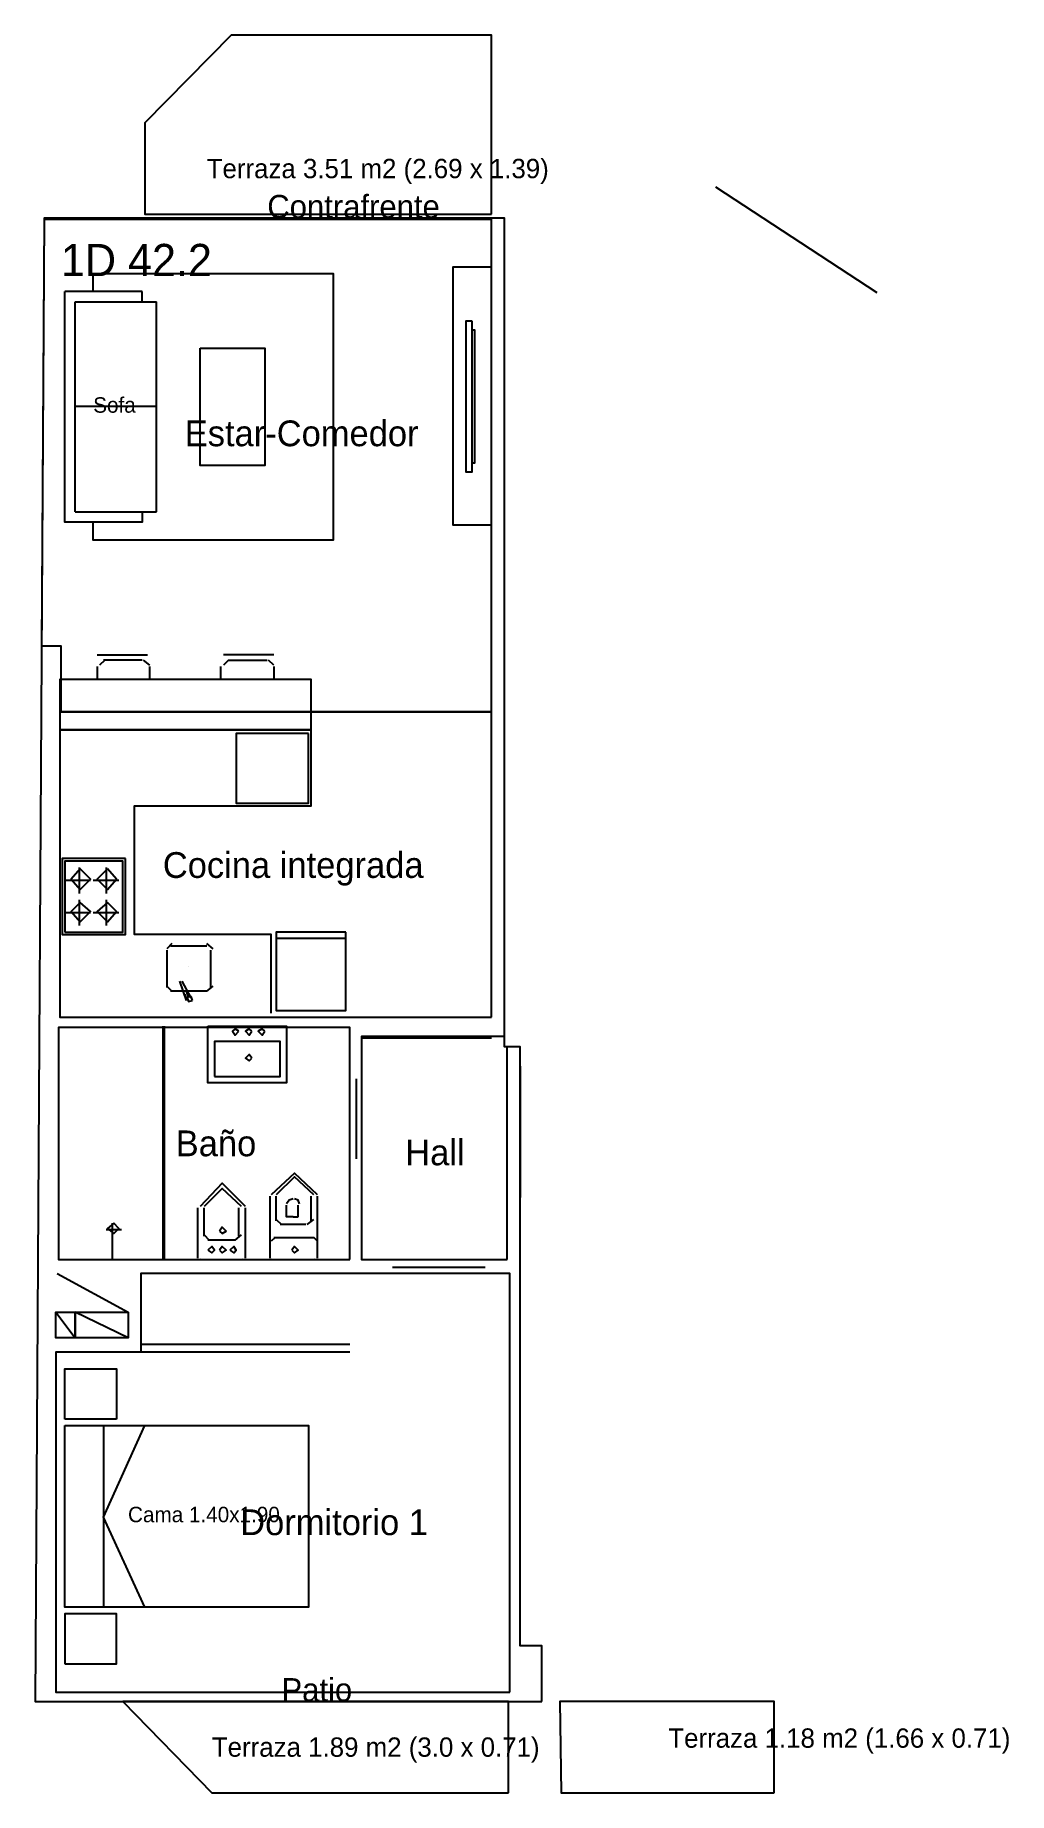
# Model space of a CAD drawing. Header units: metres. Extents: x 0 to 151, y -1 to 13.
# Drawn here: x 0 to 7.55, y -0.71 to 12.93 of the extents above; entities that cross this region are included whole.
import ezdxf

# ---------------------------------------------------------------- set-up
doc = ezdxf.new("R2010")
doc.units = ezdxf.units.M
for name, color, linetype in [('Trazo_Cotas', 9, 'Continuous'), ('Trazo_Entrada', 1, 'Continuous'), ('Trazo_Equipamiento', 8, 'Continuous'), ('Trazo_Estancias', 3, 'Continuous'), ('Trazo_Fachada', 30, 'Continuous'), ('Trazo_Medianeras', 8, 'Continuous'), ('Trazo_Norte', 1, 'Continuous'), ('Trazo_Puertas', 1, 'Continuous'), ('Trazo_Unidad', 7, 'Continuous'), ('Trazo_Ventanas', 5, 'Continuous')]:
    doc.layers.add(name, color=color, linetype=linetype)

msp = doc.modelspace()

# ---------------------------------------------------------------- texts
at = {"layer": 'Trazo_Cotas'}
for s, p in [('Terraza 3.51 m2 (2.69 x 1.39)', (1.33, 11.82)), ('Terraza 1.89 m2 (3.0 x 0.71)', (1.37, -0.43)), ('Terraza 1.18 m2 (1.66 x 0.71)', (4.91, -0.36))]:
    msp.add_text(s, height=0.15, dxfattribs=at).set_placement(p)
at = {"layer": 'Trazo_Equipamiento', "color": 8}
for s, p in [('Sofa', (0.45, 10)), ('Cama 1.40x1.90', (0.72, 1.39))]:
    msp.add_text(s, height=0.12, dxfattribs=at).set_placement(p)
at = {"layer": 'Trazo_Estancias', "color": 2}
msp.add_text('Estar-Comedor', height=0.2, dxfattribs=at).set_placement((1.16, 9.74))
at = {"layer": 'Trazo_Estancias', "color": 30}
msp.add_text('Cocina integrada', height=0.2, dxfattribs=at).set_placement((0.99, 6.39))
at = {"layer": 'Trazo_Estancias', "color": 4}
msp.add_text('Baño', height=0.2, dxfattribs=at).set_placement((1.09, 4.23))
at = {"layer": 'Trazo_Estancias', "color": 8}
msp.add_text('Hall', height=0.2, dxfattribs=at).set_placement((2.87, 4.16))
at = {"layer": 'Trazo_Estancias', "color": 5}
msp.add_text('Dormitorio 1', height=0.2, dxfattribs=at).set_placement((1.59, 1.29))
at = {"layer": 'Trazo_Fachada'}
for s, p in [('Contrafrente', (1.8, 11.51)), ('Patio', (1.91, 0))]:
    msp.add_text(s, height=0.18, dxfattribs=at).set_placement(p)
at = {"layer": 'Trazo_Unidad'}
msp.add_text('1D 42.2', height=0.25, dxfattribs=at).set_placement((0.2, 11.06))

# ---------------------------------------------------------------- linework, layer by layer
at = {"layer": 'Trazo_Cotas'}
for points in [[(3.54, 11.54), (3.54, 12.93), (1.52, 12.93), (0.85, 12.25), (0.85, 11.54)], [(3.67, -0.71), (3.67, 0), (0.68, 0), (1.37, -0.71)], [(5.73, -0.71), (5.73, 0), (4.07, 0), (4.08, -0.71)]]:
    msp.add_lwpolyline(points, close=True, dxfattribs=at)
at = {"layer": 'Trazo_Entrada'}
msp.add_line((3.76, 4.93), (3.76, 3.91), dxfattribs=at)
at = {"layer": 'Trazo_Equipamiento', "color": 9}
for p, q in [((0.83, 10.94), (0.23, 10.94)), ((0.83, 10.86), (0.83, 10.94)), ((0.31, 9.23), (0.31, 10.86)), ((0.31, 10.86), (0.94, 10.86)), ((0.94, 9.23), (0.94, 10.86)), ((0.31, 10.05), (0.94, 10.05)), ((0.31, 9.23), (0.94, 9.23)), ((0.48, 8.12), (0.87, 8.12)), ((0.54, 8.08), (0.5, 8.04)), ((0.83, 8.08), (0.53, 8.08)), ((0.89, 8.04), (0.84, 8.08)), ((1.85, 8.12), (1.46, 8.12)), ((1.5, 8.08), (1.46, 8.04)), ((1.5, 8.08), (1.8, 8.08)), ((1.85, 8.04), (1.81, 8.08)), ((0.48, 8.03), (0.48, 7.93)), ((0.89, 7.93), (0.89, 8.03)), ((1.44, 7.93), (1.44, 8.03)), ((1.85, 8.03), (1.85, 7.93)), ((0.17, 3.32), (0.72, 3.02)), ((0.16, 3.02), (0.31, 2.82)), ((2.44, 2.77), (0.82, 2.77)), ((2.44, 2.71), (0.82, 2.71)), ((0.63, 2.19), (0.23, 2.19)), ((0.53, 2.14), (0.53, 0.73))]:
    msp.add_line(p, q, dxfattribs=at)
at = {"layer": 'Trazo_Equipamiento', "color": 8}
for p, q in [((0.34, 6.47), (0.34, 6.27)), ((0.55, 6.47), (0.55, 6.27)), ((0.7, 5.95), (0.7, 6.54)), ((0.43, 6.37), (0.24, 6.37)), ((0.65, 6.37), (0.45, 6.37)), ((0.34, 6.22), (0.34, 6.02)), ((0.55, 6.22), (0.55, 6.02)), ((0.43, 6.12), (0.24, 6.12)), ((0.65, 6.12), (0.45, 6.12)), ((1.06, 5.88), (1.02, 5.84)), ((1.38, 5.84), (1.33, 5.88)), ((2.41, 5.92), (1.87, 5.92)), ((1.02, 5.83), (1.02, 5.54)), ((1.33, 5.86), (1.05, 5.86)), ((1.36, 5.83), (1.36, 5.54)), ((1.19, 5.7), (1.19, 5.7)), ((1.02, 5.55), (1.06, 5.51)), ((1.14, 5.51), (1.05, 5.51)), ((1.12, 5.59), (1.17, 5.44)), ((1.14, 5.59), (1.14, 5.59)), ((1.21, 5.46), (1.14, 5.59)), ((1.33, 5.51), (1.14, 5.51)), ((1.16, 5.49), (1.17, 5.44)), ((1.17, 5.51), (1.17, 5.51)), ((1.17, 5.51), (1.19, 5.46)), ((1.18, 5.47), (1.18, 5.46)), ((1.18, 5.46), (1.18, 5.46)), ((1.18, 5.46), (1.18, 5.46)), ((1.21, 5.47), (1.2, 5.47)), ((1.22, 5.44), (1.21, 5.47)), ((1.33, 5.51), (1.38, 5.55)), ((1.33, 5.51), (1.33, 5.51)), ((0.99, 5.24), (0.99, 3.43)), ((1, 5.24), (1, 3.43)), ((1.26, 3.83), (1.26, 3.83)), ((1.31, 3.61), (1.31, 3.83)), ((1.58, 3.61), (1.58, 3.83)), ((1.63, 3.83), (1.63, 3.83)), ((1.87, 3.73), (1.87, 3.92)), ((2.04, 3.76), (2.04, 3.85)), ((2.14, 3.73), (2.14, 3.92)), ((2.19, 3.63), (2.19, 3.92)), ((0.6, 3.43), (0.6, 3.71)), ((1.87, 3.74), (1.91, 3.7)), ((2.1, 3.7), (1.9, 3.7)), ((2, 3.76), (2.04, 3.76)), ((2.11, 3.7), (2.16, 3.74)), ((0.67, 3.66), (0.55, 3.66)), ((1.31, 3.62), (1.35, 3.58)), ((1.55, 3.58), (1.34, 3.58)), ((1.55, 3.58), (1.6, 3.62)), ((1.86, 3.6), (1.83, 3.57)), ((1.85, 3.6), (2.16, 3.6)), ((2.19, 3.57), (2.16, 3.6)), ((2.19, 3.44), (2.19, 3.63)), ((2.19, 3.56), (2.19, 3.56)), ((1.28, 3.44), (1.28, 3.44)), ((1.28, 3.43), (1.61, 3.43)), ((1.61, 3.44), (1.61, 3.44)), ((1.63, 3.48), (1.63, 3.48)), ((1.83, 3.44), (1.83, 3.44)), ((1.83, 3.43), (2.17, 3.43)), ((2.17, 3.44), (2.17, 3.44))]:
    msp.add_line(p, q, dxfattribs=at)
at = {"layer": 'Trazo_Equipamiento', "color": 9}
for points in [[(0.45, 10.94), (0.45, 11.08), (2.31, 11.08), (2.31, 9.12)], [(0.83, 9.23), (0.83, 9.15), (0.23, 9.15), (0.23, 10.94)], [(3.39, 9.61), (3.41, 9.61), (3.41, 10.64), (3.39, 10.64)], [(2.31, 9.2), (2.31, 9.01), (0.45, 9.01), (0.45, 9.15)], [(0.72, 2.82), (0.31, 2.82), (0.31, 3.02), (0.72, 3.02), (0.72, 2.82), (0.31, 3.02), (0.31, 2.82), (0.16, 2.82), (0.16, 3.02), (0.31, 3.02)], [(0.23, 2.19), (0.23, 2.58), (0.63, 2.58), (0.63, 2.19)], [(0.85, 0.73), (0.53, 1.43), (0.85, 2.14)]]:
    msp.add_lwpolyline(points, dxfattribs=at)
for points in [[(3.54, 11.13), (3.24, 11.13), (3.24, 9.13), (3.54, 9.13)], [(3.39, 10.71), (3.34, 10.71), (3.34, 9.54), (3.39, 9.54)], [(1.28, 10.5), (1.78, 10.5), (1.78, 9.59), (1.28, 9.59)], [(0.19, 7.54), (2.14, 7.54), (2.14, 7.93), (0.19, 7.93)], [(0.23, 2.14), (2.12, 2.14), (2.12, 0.73), (0.23, 0.73)], [(0.23, 0.29), (0.63, 0.29), (0.63, 0.68), (0.23, 0.68)]]:
    msp.add_lwpolyline(points, close=True, dxfattribs=at)
at = {"layer": 'Trazo_Equipamiento', "color": 8}
for points in [[(1.83, 5.34), (1.83, 5.95), (0.77, 5.95), (0.77, 6.95), (2.14, 6.95), (2.14, 7.54), (0.19, 7.54)], [(1.18, 5.46), (1.19, 5.43), (1.22, 5.44)], [(2.19, 3.93), (2.01, 4.1), (1.83, 3.93)], [(1.63, 3.84), (1.45, 4.02), (1.28, 3.84)], [(1.6, 3.84), (1.45, 3.98), (1.31, 3.84)], [(2.16, 3.93), (2.01, 4.07), (1.87, 3.93)], [(1.26, 3.83), (1.26, 3.51), (1.26, 3.44)], [(1.63, 3.44), (1.63, 3.56), (1.63, 3.83)], [(1.82, 3.92), (1.82, 3.6), (1.82, 3.44)], [(2, 3.9), (1.97, 3.89), (1.95, 3.86)], [(2, 3.76), (1.95, 3.76), (1.95, 3.85)], [(2.05, 3.86), (2.04, 3.89), (2.01, 3.9)]]:
    msp.add_lwpolyline(points, dxfattribs=at)
for points in [[(2.12, 7.51), (1.56, 7.51), (1.56, 6.97), (2.12, 6.97)], [(0.7, 6.54), (0.21, 6.54), (0.21, 5.95), (0.7, 5.95)], [(0.23, 5.97), (0.68, 5.97), (0.68, 6.52), (0.23, 6.52)], [(0.35, 6.46), (0.28, 6.38), (0.35, 6.3), (0.43, 6.38)], [(0.56, 6.46), (0.48, 6.38), (0.56, 6.3), (0.63, 6.38)], [(0.35, 6.2), (0.28, 6.13), (0.35, 6.05), (0.43, 6.13)], [(0.56, 6.2), (0.48, 6.13), (0.56, 6.05), (0.63, 6.13)], [(2.41, 5.97), (1.87, 5.97), (1.87, 5.36), (2.41, 5.36)], [(1.34, 5.24), (1.95, 5.24), (1.95, 4.8), (1.34, 4.8)], [(1.58, 5.2), (1.55, 5.22), (1.53, 5.2), (1.55, 5.17)], [(1.68, 5.2), (1.66, 5.22), (1.63, 5.2), (1.66, 5.17)], [(1.78, 5.2), (1.76, 5.22), (1.73, 5.2), (1.76, 5.17)], [(1.39, 4.85), (1.9, 4.85), (1.9, 5.12), (1.39, 5.12)], [(1.68, 4.99), (1.66, 5.02), (1.63, 4.99), (1.66, 4.97)], [(0.61, 3.71), (0.56, 3.67), (0.61, 3.63), (0.65, 3.67)], [(1.43, 3.65), (1.45, 3.63), (1.48, 3.65), (1.45, 3.68)], [(1.34, 3.5), (1.37, 3.48), (1.39, 3.5), (1.37, 3.53)], [(1.43, 3.5), (1.45, 3.48), (1.48, 3.5), (1.45, 3.53)], [(1.51, 3.5), (1.54, 3.48), (1.56, 3.5), (1.54, 3.53)], [(1.99, 3.5), (2.01, 3.48), (2.04, 3.5), (2.01, 3.53)]]:
    msp.add_lwpolyline(points, close=True, dxfattribs=at)
at = {"layer": 'Trazo_Estancias', "color": 2}
msp.add_lwpolyline([(3.54, 7.68), (3.54, 11.5), (0.07, 11.5), (0.05, 8.19), (0.2, 8.19), (0.2, 7.68)], close=True, dxfattribs=at)
at = {"layer": 'Trazo_Estancias', "color": 30}
msp.add_lwpolyline([(3.54, 5.31), (3.54, 7.68), (0.19, 7.68), (0.19, 5.31)], close=True, dxfattribs=at)
at = {"layer": 'Trazo_Estancias', "color": 4}
msp.add_lwpolyline([(2.44, 3.43), (2.44, 5.23), (0.18, 5.23), (0.18, 3.43)], close=True, dxfattribs=at)
at = {"layer": 'Trazo_Estancias', "color": 8}
msp.add_lwpolyline([(3.66, 3.43), (3.66, 5.08), (3.64, 5.08), (3.64, 5.16), (2.53, 5.16), (2.53, 3.43)], close=True, dxfattribs=at)
at = {"layer": 'Trazo_Estancias', "color": 5}
msp.add_lwpolyline([(3.68, 0.07), (3.68, 3.32), (0.82, 3.32), (0.82, 2.71), (0.16, 2.71), (0.16, 0.07)], close=True, dxfattribs=at)
at = {"layer": 'Trazo_Fachada'}
for p, q in [((3.52, 11.51), (0.07, 11.51)), ((0, 0), (3.81, 0))]:
    msp.add_line(p, q, dxfattribs=at)
at = {"layer": 'Trazo_Medianeras'}
msp.add_line((0.07, 11.51), (0, 0), dxfattribs=at)
at = {"layer": 'Trazo_Norte'}
msp.add_line((6.53, 10.93), (5.28, 11.75), dxfattribs=at)
at = {"layer": 'Trazo_Puertas'}
for p, q in [((2.53, 5.15), (3.54, 5.15)), ((2.49, 4.83), (2.49, 4.21)), ((2.77, 3.37), (3.49, 3.37))]:
    msp.add_line(p, q, dxfattribs=at)
at = {"layer": 'Trazo_Unidad'}
msp.add_lwpolyline([(3.93, 0), (3.93, 0.43), (3.76, 0.43), (3.76, 5.08), (3.64, 5.08), (3.64, 11.51), (0.07, 11.51), (0, 0)], close=True, dxfattribs=at)
at = {"layer": 'Trazo_Ventanas'}
for p, q in [((3.52, 11.51), (0.27, 11.51)), ((0.75, 0), (3.2, 0))]:
    msp.add_line(p, q, dxfattribs=at)

msp.set_redraw_order([(e.dxf.handle, doc.entitydb.next_handle()) for e in msp.query("TEXT MTEXT ATTDEF DIMENSION ARC_DIMENSION")])  # texts and dimensions are drawn at this point

doc.saveas('drawing.dxf')
